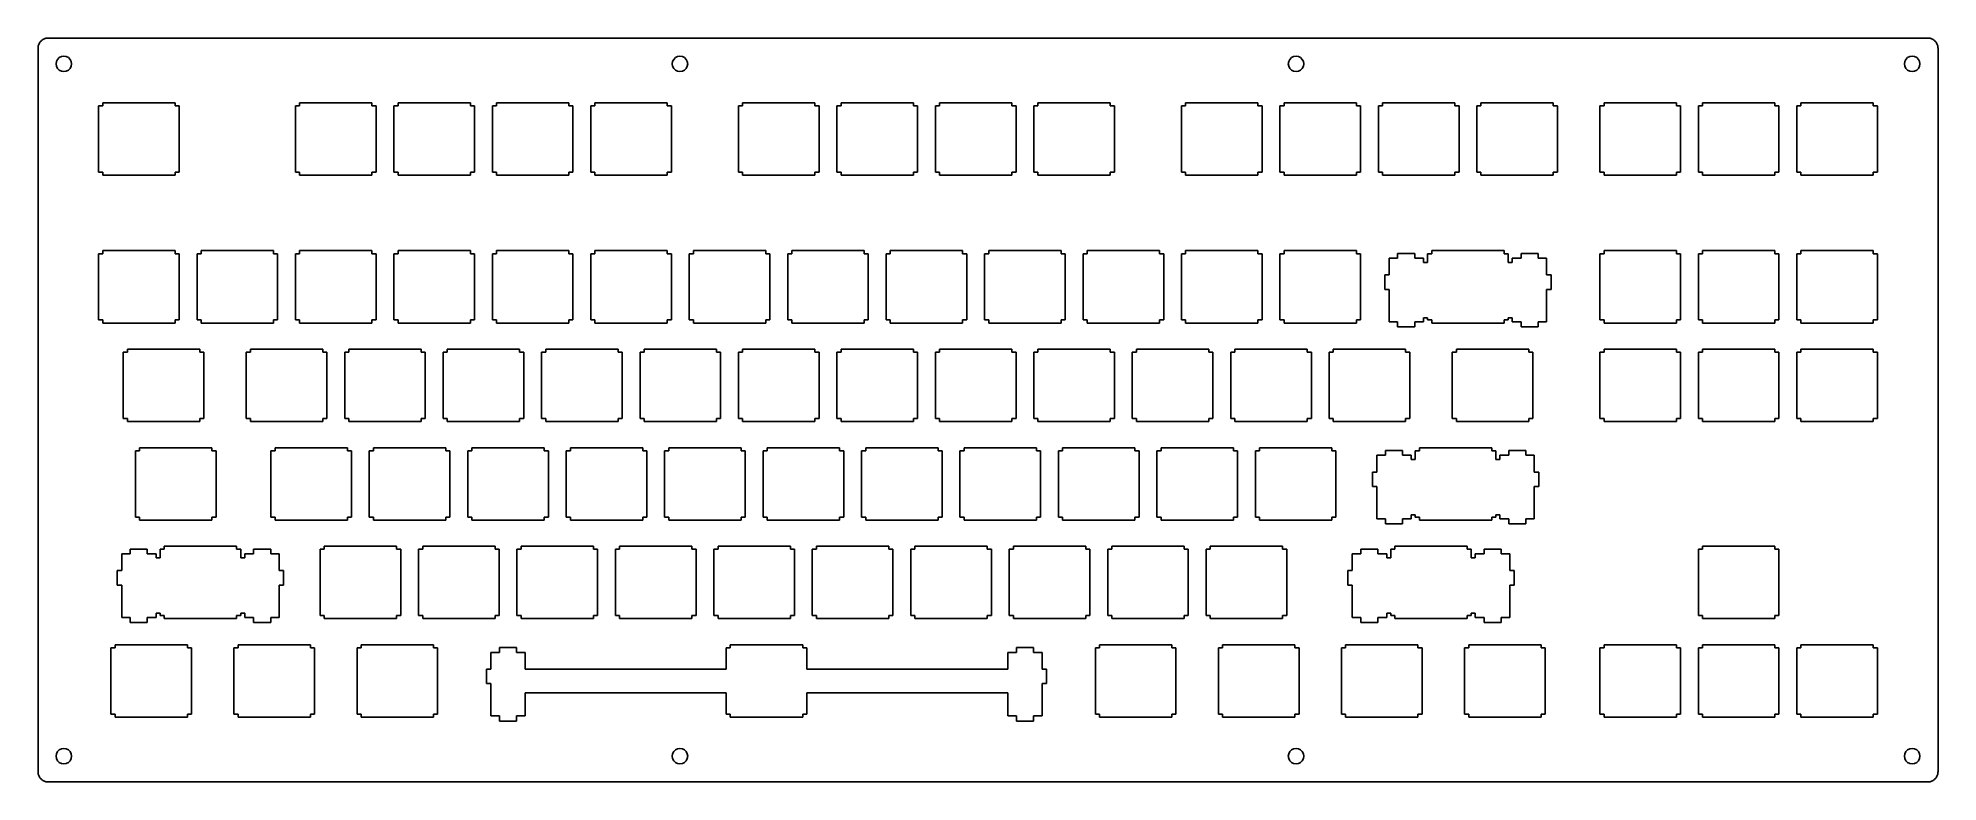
# Model space of a CAD drawing. Extents: x 0 to 368, y 0 to 144.
import ezdxf

# ---------------------------------------------------------------- set-up
doc = ezdxf.new("R2010")
doc.units = 0
doc.layers.get('0').update_dxf_attribs({"linetype": 'CONTINUOUS'})

msp = doc.modelspace()

# ---------------------------------------------------------------- linework, layer by layer
at = {"color": 0}
for p, q in [((0.67937, 143.352), (0.79513, 143.458)), ((0.79513, 143.458), (0.91777, 143.556)), ((0.91777, 143.556), (1.04869, 143.643)), ((1.04869, 143.643), (1.18511, 143.72)), ((1.18511, 143.72), (1.32843, 143.786)), ((1.32843, 143.786), (1.47588, 143.839)), ((1.47588, 143.839), (1.62609, 143.882)), ((1.62609, 143.882), (1.78043, 143.913)), ((1.78043, 143.913), (1.93614, 143.932)), ((1.93614, 143.932), (2.09324, 143.938)), ((2.09324, 143.938), (365.756, 143.938)), ((365.756, 143.938), (365.912, 143.932)), ((365.912, 143.932), (366.07, 143.913)), ((366.07, 143.913), (366.222, 143.882)), ((366.222, 143.882), (366.374, 143.839)), ((366.374, 143.839), (366.522, 143.786)), ((366.522, 143.786), (366.663, 143.72)), ((366.663, 143.72), (366.801, 143.643)), ((366.801, 143.643), (366.931, 143.556)), ((366.931, 143.556), (367.055, 143.458)), ((367.055, 143.458), (367.171, 143.352)), ((0.09371, 141.938), (0.09922, 142.095)), ((0.09371, 2.11253), (0.09371, 141.938)), ((0.09922, 142.095), (0.11851, 142.251)), ((0.11851, 142.251), (0.14883, 142.405)), ((0.14883, 142.405), (0.19155, 142.555)), ((0.19155, 142.555), (0.24529, 142.703)), ((0.24529, 142.703), (0.31144, 142.846)), ((0.31144, 142.846), (0.38861, 142.983)), ((0.38861, 142.983), (0.47542, 143.113)), ((0.47542, 143.113), (0.57326, 143.236)), ((0.57326, 143.236), (0.67937, 143.352)), ((3.66695, 139.401), (3.87918, 139.82)), ((3.87918, 139.82), (4.21128, 140.152)), ((4.21128, 140.152), (4.63021, 140.364)), ((4.63021, 140.364), (5.09323, 140.437)), ((5.09323, 140.437), (5.55763, 140.364)), ((5.55763, 140.364), (5.97517, 140.152)), ((5.97517, 140.152), (6.30728, 139.82)), ((6.30728, 139.82), (6.52089, 139.401)), ((122.888, 139.401), (123.1, 139.82)), ((123.1, 139.82), (123.432, 140.152)), ((123.432, 140.152), (123.851, 140.364)), ((123.851, 140.364), (124.314, 140.437)), ((124.314, 140.437), (124.777, 140.364)), ((124.777, 140.364), (125.196, 140.152)), ((125.196, 140.152), (125.528, 139.82)), ((125.528, 139.82), (125.741, 139.401)), ((242.109, 139.401), (242.321, 139.82)), ((242.321, 139.82), (242.653, 140.152)), ((242.653, 140.152), (243.072, 140.364)), ((243.072, 140.364), (243.535, 140.437)), ((243.535, 140.437), (243.998, 140.364)), ((243.998, 140.364), (244.417, 140.152)), ((244.417, 140.152), (244.749, 139.82)), ((244.749, 139.82), (244.961, 139.401)), ((361.329, 139.401), (361.541, 139.82)), ((361.541, 139.82), (361.876, 140.152)), ((361.876, 140.152), (362.292, 140.364)), ((362.292, 140.364), (362.758, 140.437)), ((362.758, 140.437), (363.22, 140.364)), ((363.22, 140.364), (363.64, 140.152)), ((363.64, 140.152), (363.971, 139.82)), ((363.971, 139.82), (364.183, 139.401)), ((367.171, 143.352), (367.277, 143.236)), ((367.277, 143.236), (367.376, 143.113)), ((367.376, 143.113), (367.464, 142.983)), ((367.464, 142.983), (367.538, 142.846)), ((367.538, 142.846), (367.605, 142.703)), ((367.605, 142.703), (367.658, 142.555)), ((367.658, 142.555), (367.7, 142.405)), ((367.7, 142.405), (367.732, 142.251)), ((367.732, 142.251), (367.75, 142.095)), ((367.75, 142.095), (367.757, 141.938)), ((367.757, 141.938), (367.757, 2.11253)), ((3.59392, 138.938), (3.66695, 139.401)), ((3.66695, 138.473), (3.59392, 138.938)), ((3.87918, 138.056), (3.66695, 138.473)), ((4.21128, 137.724), (3.87918, 138.056)), ((4.63021, 137.51), (4.21128, 137.724)), ((5.09323, 137.437), (4.63021, 137.51)), ((5.55763, 137.51), (5.09323, 137.437)), ((5.97517, 137.724), (5.55763, 137.51)), ((6.30728, 138.056), (5.97517, 137.724)), ((6.52089, 138.473), (6.30728, 138.056)), ((6.52089, 139.401), (6.59391, 138.938)), ((6.59391, 138.938), (6.52089, 138.473)), ((122.815, 138.938), (122.888, 139.401)), ((122.888, 138.473), (122.815, 138.938)), ((123.1, 138.056), (122.888, 138.473)), ((123.432, 137.724), (123.1, 138.056)), ((123.851, 137.51), (123.432, 137.724)), ((124.314, 137.437), (123.851, 137.51)), ((124.777, 137.51), (124.314, 137.437)), ((125.196, 137.724), (124.777, 137.51)), ((125.528, 138.056), (125.196, 137.724)), ((125.741, 138.473), (125.528, 138.056)), ((125.741, 139.401), (125.815, 138.938)), ((125.815, 138.938), (125.741, 138.473)), ((242.036, 138.938), (242.109, 139.401)), ((242.109, 138.473), (242.036, 138.938)), ((242.321, 138.056), (242.109, 138.473)), ((242.653, 137.724), (242.321, 138.056)), ((243.072, 137.51), (242.653, 137.724)), ((243.535, 137.437), (243.072, 137.51)), ((243.998, 137.51), (243.535, 137.437)), ((244.417, 137.724), (243.998, 137.51)), ((244.749, 138.056), (244.417, 137.724)), ((244.961, 138.473), (244.749, 138.056)), ((244.961, 139.401), (245.036, 138.938)), ((245.036, 138.938), (244.961, 138.473)), ((361.259, 138.938), (361.329, 139.401)), ((361.329, 138.473), (361.259, 138.938)), ((361.541, 138.056), (361.329, 138.473)), ((361.876, 137.724), (361.541, 138.056)), ((362.292, 137.51), (361.876, 137.724)), ((362.758, 137.437), (362.292, 137.51)), ((363.22, 137.51), (362.758, 137.437)), ((363.64, 137.724), (363.22, 137.51)), ((363.971, 138.056), (363.64, 137.724)), ((364.183, 138.473), (363.971, 138.056)), ((364.183, 139.401), (364.257, 138.938)), ((364.257, 138.938), (364.183, 138.473)), ((11.8194, 118.012), (11.8194, 130.813)), ((11.8194, 130.813), (12.6187, 130.813)), ((12.6187, 130.813), (12.6187, 131.413)), ((12.6187, 131.413), (26.6182, 131.413)), ((26.6182, 131.413), (26.6182, 130.813)), ((26.6182, 130.813), (27.4188, 130.813)), ((27.4188, 130.813), (27.4188, 118.012)), ((49.9195, 118.012), (49.9195, 130.813)), ((49.9195, 130.813), (50.7189, 130.813)), ((50.7189, 130.813), (50.7189, 131.413)), ((50.7189, 131.413), (64.7181, 131.413)), ((64.7181, 131.413), (64.7181, 130.813)), ((64.7181, 130.813), (65.519, 130.813)), ((65.519, 130.813), (65.519, 118.012)), ((68.9695, 118.012), (68.9695, 130.813)), ((68.9695, 130.813), (69.7689, 130.813)), ((69.7689, 130.813), (69.7689, 131.413)), ((69.7689, 131.413), (83.7681, 131.413)), ((83.7681, 131.413), (83.7681, 130.813)), ((83.7681, 130.813), (84.569, 130.813)), ((84.569, 130.813), (84.569, 118.012)), ((88.0195, 118.012), (88.0195, 130.813)), ((88.0195, 130.813), (88.8189, 130.813)), ((88.8189, 130.813), (88.8189, 131.413)), ((88.8189, 131.413), (102.818, 131.413)), ((102.818, 131.413), (102.818, 130.813)), ((102.818, 130.813), (103.619, 130.813)), ((103.619, 130.813), (103.619, 118.012)), ((107.069, 118.012), (107.069, 130.813)), ((107.069, 130.813), (107.869, 130.813)), ((107.869, 130.813), (107.869, 131.413)), ((107.869, 131.413), (121.868, 131.413)), ((121.868, 131.413), (121.868, 130.813)), ((121.868, 130.813), (122.669, 130.813)), ((122.669, 130.813), (122.669, 118.012)), ((135.644, 118.012), (135.644, 130.813)), ((135.644, 130.813), (136.444, 130.813)), ((136.444, 130.813), (136.444, 131.413)), ((136.444, 131.413), (150.443, 131.413)), ((150.443, 131.413), (150.443, 130.813)), ((150.443, 130.813), (151.244, 130.813)), ((151.244, 130.813), (151.244, 118.012)), ((154.694, 118.012), (154.694, 130.813)), ((154.694, 130.813), (155.494, 130.813)), ((155.494, 130.813), (155.494, 131.413)), ((155.494, 131.413), (169.493, 131.413)), ((169.493, 131.413), (169.493, 130.813)), ((169.493, 130.813), (170.294, 130.813)), ((170.294, 130.813), (170.294, 118.012)), ((173.743, 118.012), (173.743, 130.813)), ((173.743, 130.813), (174.544, 130.813)), ((174.544, 130.813), (174.544, 131.413)), ((174.544, 131.413), (188.543, 131.413)), ((188.543, 131.413), (188.543, 130.813)), ((188.543, 130.813), (189.344, 130.813)), ((189.344, 130.813), (189.344, 118.012)), ((192.793, 118.012), (192.793, 130.813)), ((192.793, 130.813), (193.594, 130.813)), ((193.594, 130.813), (193.594, 131.413)), ((193.594, 131.413), (207.593, 131.413)), ((207.593, 131.413), (207.593, 130.813)), ((207.593, 130.813), (208.394, 130.813)), ((208.394, 130.813), (208.394, 118.012)), ((221.368, 118.012), (221.368, 130.813)), ((221.368, 130.813), (222.169, 130.813)), ((222.169, 130.813), (222.169, 131.413)), ((222.169, 131.413), (236.168, 131.413)), ((236.168, 131.413), (236.168, 130.813)), ((236.168, 130.813), (236.969, 130.813)), ((236.969, 130.813), (236.969, 118.012)), ((240.418, 118.012), (240.418, 130.813)), ((240.418, 130.813), (241.219, 130.813)), ((241.219, 130.813), (241.219, 131.413)), ((241.219, 131.413), (255.218, 131.413)), ((255.218, 131.413), (255.218, 130.813)), ((255.218, 130.813), (256.019, 130.813)), ((256.019, 130.813), (256.019, 118.012)), ((259.468, 118.012), (259.468, 130.813)), ((259.468, 130.813), (260.269, 130.813)), ((260.269, 130.813), (260.269, 131.413)), ((260.269, 131.413), (274.268, 131.413)), ((274.268, 131.413), (274.268, 130.813)), ((274.268, 130.813), (275.069, 130.813)), ((275.069, 130.813), (275.069, 118.012)), ((278.518, 118.012), (278.518, 130.813)), ((278.518, 130.813), (279.319, 130.813)), ((279.319, 130.813), (279.319, 131.413)), ((279.319, 131.413), (293.318, 131.413)), ((293.318, 131.413), (293.318, 130.813)), ((293.318, 130.813), (294.119, 130.813)), ((294.119, 130.813), (294.119, 118.012)), ((302.332, 118.012), (302.332, 130.813)), ((302.332, 130.813), (303.131, 130.813)), ((303.131, 130.813), (303.131, 131.413)), ((303.131, 131.413), (317.132, 131.413)), ((317.132, 131.413), (317.132, 130.813)), ((317.132, 130.813), (317.931, 130.813)), ((317.931, 130.813), (317.931, 118.012)), ((321.382, 118.012), (321.382, 130.813)), ((321.382, 130.813), (322.181, 130.813)), ((322.181, 130.813), (322.181, 131.413)), ((322.181, 131.413), (336.182, 131.413)), ((336.182, 131.413), (336.182, 130.813)), ((336.182, 130.813), (336.981, 130.813)), ((336.981, 130.813), (336.981, 118.012)), ((340.432, 118.012), (340.432, 130.813)), ((340.432, 130.813), (341.231, 130.813)), ((341.231, 130.813), (341.231, 131.413)), ((341.231, 131.413), (355.233, 131.413)), ((355.233, 131.413), (355.233, 130.813)), ((355.233, 130.813), (356.03, 130.813)), ((356.03, 130.813), (356.03, 118.012)), ((12.6187, 118.012), (11.8194, 118.012)), ((12.6187, 117.413), (12.6187, 118.012)), ((26.6182, 118.012), (26.6182, 117.413)), ((27.4188, 118.012), (26.6182, 118.012)), ((50.7189, 118.012), (49.9195, 118.012)), ((50.7189, 117.413), (50.7189, 118.012)), ((64.7181, 118.012), (64.7181, 117.413)), ((65.519, 118.012), (64.7181, 118.012)), ((69.7689, 118.012), (68.9695, 118.012)), ((69.7689, 117.413), (69.7689, 118.012)), ((83.7681, 118.012), (83.7681, 117.413)), ((84.569, 118.012), (83.7681, 118.012)), ((88.8189, 118.012), (88.0195, 118.012)), ((88.8189, 117.413), (88.8189, 118.012)), ((102.818, 118.012), (102.818, 117.413)), ((103.619, 118.012), (102.818, 118.012)), ((107.869, 118.012), (107.069, 118.012)), ((107.869, 117.413), (107.869, 118.012)), ((121.868, 118.012), (121.868, 117.413)), ((122.669, 118.012), (121.868, 118.012)), ((136.444, 118.012), (135.644, 118.012)), ((136.444, 117.413), (136.444, 118.012)), ((150.443, 118.012), (150.443, 117.413)), ((151.244, 118.012), (150.443, 118.012)), ((155.494, 118.012), (154.694, 118.012)), ((155.494, 117.413), (155.494, 118.012)), ((169.493, 118.012), (169.493, 117.413)), ((170.294, 118.012), (169.493, 118.012)), ((174.544, 118.012), (173.743, 118.012)), ((174.544, 117.413), (174.544, 118.012)), ((188.543, 118.012), (188.543, 117.413)), ((189.344, 118.012), (188.543, 118.012)), ((193.594, 118.012), (192.793, 118.012)), ((193.594, 117.413), (193.594, 118.012)), ((207.593, 118.012), (207.593, 117.413)), ((208.394, 118.012), (207.593, 118.012)), ((222.169, 118.012), (221.368, 118.012)), ((222.169, 117.413), (222.169, 118.012)), ((236.168, 118.012), (236.168, 117.413)), ((236.969, 118.012), (236.168, 118.012)), ((241.219, 118.012), (240.418, 118.012)), ((241.219, 117.413), (241.219, 118.012)), ((255.218, 118.012), (255.218, 117.413)), ((256.019, 118.012), (255.218, 118.012)), ((260.269, 118.012), (259.468, 118.012)), ((260.269, 117.413), (260.269, 118.012)), ((274.268, 118.012), (274.268, 117.413)), ((275.069, 118.012), (274.268, 118.012)), ((279.319, 118.012), (278.518, 118.012)), ((279.319, 117.413), (279.319, 118.012)), ((293.318, 118.012), (293.318, 117.413)), ((294.119, 118.012), (293.318, 118.012)), ((303.131, 118.012), (302.332, 118.012)), ((303.131, 117.413), (303.131, 118.012)), ((317.132, 118.012), (317.132, 117.413)), ((317.931, 118.012), (317.132, 118.012)), ((322.181, 118.012), (321.382, 118.012)), ((322.181, 117.413), (322.181, 118.012)), ((336.182, 118.012), (336.182, 117.413)), ((336.981, 118.012), (336.182, 118.012)), ((341.231, 118.012), (340.432, 118.012)), ((341.231, 117.413), (341.231, 118.012)), ((355.233, 118.012), (355.233, 117.413)), ((356.03, 118.012), (355.233, 118.012)), ((26.6182, 117.413), (12.6187, 117.413)), ((64.7181, 117.413), (50.7189, 117.413)), ((83.7681, 117.413), (69.7689, 117.413)), ((102.818, 117.413), (88.8189, 117.413)), ((121.868, 117.413), (107.869, 117.413)), ((150.443, 117.413), (136.444, 117.413)), ((169.493, 117.413), (155.494, 117.413)), ((188.543, 117.413), (174.544, 117.413)), ((207.593, 117.413), (193.594, 117.413)), ((236.168, 117.413), (222.169, 117.413)), ((255.218, 117.413), (241.219, 117.413)), ((274.268, 117.413), (260.269, 117.413)), ((293.318, 117.413), (279.319, 117.413)), ((317.132, 117.413), (303.131, 117.413)), ((336.182, 117.413), (322.181, 117.413)), ((355.233, 117.413), (341.231, 117.413)), ((11.8194, 89.4373), (11.8194, 102.238)), ((11.8194, 102.238), (12.6187, 102.238)), ((12.6187, 102.238), (12.6187, 102.838)), ((12.6187, 102.838), (26.6182, 102.838)), ((26.6182, 102.838), (26.6182, 102.238)), ((26.6182, 102.238), (27.4188, 102.238)), ((27.4188, 102.238), (27.4188, 89.4373)), ((30.8694, 89.4373), (30.8694, 102.238)), ((30.8694, 102.238), (31.6687, 102.238)), ((31.6687, 102.238), (31.6687, 102.838)), ((31.6687, 102.838), (45.6681, 102.838)), ((45.6681, 102.838), (45.6681, 102.238)), ((45.6681, 102.238), (46.4689, 102.238)), ((46.4689, 102.238), (46.4689, 89.4373)), ((49.9195, 89.4373), (49.9195, 102.238)), ((49.9195, 102.238), (50.7189, 102.238)), ((50.7189, 102.238), (50.7189, 102.838)), ((50.7189, 102.838), (64.7181, 102.838)), ((64.7181, 102.838), (64.7181, 102.238)), ((64.7181, 102.238), (65.519, 102.238)), ((65.519, 102.238), (65.519, 89.4373)), ((68.9695, 89.4373), (68.9695, 102.238)), ((68.9695, 102.238), (69.7689, 102.238)), ((69.7689, 102.238), (69.7689, 102.838)), ((69.7689, 102.838), (83.7681, 102.838)), ((83.7681, 102.838), (83.7681, 102.238)), ((83.7681, 102.238), (84.569, 102.238)), ((84.569, 102.238), (84.569, 89.4373)), ((88.0195, 89.4373), (88.0195, 102.238)), ((88.0195, 102.238), (88.8189, 102.238)), ((88.8189, 102.238), (88.8189, 102.838)), ((88.8189, 102.838), (102.818, 102.838)), ((102.818, 102.838), (102.818, 102.238)), ((102.818, 102.238), (103.619, 102.238)), ((103.619, 102.238), (103.619, 89.4373)), ((107.069, 89.4373), (107.069, 102.238)), ((107.069, 102.238), (107.869, 102.238)), ((107.869, 102.238), (107.869, 102.838)), ((107.869, 102.838), (121.868, 102.838)), ((121.868, 102.838), (121.868, 102.238)), ((121.868, 102.238), (122.669, 102.238)), ((122.669, 102.238), (122.669, 89.4373)), ((126.119, 89.4373), (126.119, 102.238)), ((126.119, 102.238), (126.919, 102.238)), ((126.919, 102.238), (126.919, 102.838)), ((126.919, 102.838), (140.918, 102.838)), ((140.918, 102.838), (140.918, 102.238)), ((140.918, 102.238), (141.719, 102.238)), ((141.719, 102.238), (141.719, 89.4373)), ((145.169, 89.4373), (145.169, 102.238)), ((145.169, 102.238), (145.969, 102.238)), ((145.969, 102.238), (145.969, 102.838)), ((145.969, 102.838), (159.968, 102.838)), ((159.968, 102.838), (159.968, 102.238)), ((159.968, 102.238), (160.769, 102.238)), ((160.769, 102.238), (160.769, 89.4373)), ((164.218, 89.4373), (164.218, 102.238)), ((164.218, 102.238), (165.019, 102.238)), ((165.019, 102.238), (165.019, 102.838)), ((165.019, 102.838), (179.018, 102.838)), ((179.018, 102.838), (179.018, 102.238)), ((179.018, 102.238), (179.819, 102.238)), ((179.819, 102.238), (179.819, 89.4373)), ((183.268, 89.4373), (183.268, 102.238)), ((183.268, 102.238), (184.069, 102.238)), ((184.069, 102.238), (184.069, 102.838)), ((184.069, 102.838), (198.068, 102.838)), ((198.068, 102.838), (198.068, 102.238)), ((198.068, 102.238), (198.869, 102.238)), ((198.869, 102.238), (198.869, 89.4373)), ((202.318, 89.4373), (202.318, 102.238)), ((202.318, 102.238), (203.119, 102.238)), ((203.119, 102.238), (203.119, 102.838)), ((203.119, 102.838), (217.118, 102.838)), ((217.118, 102.838), (217.118, 102.238)), ((217.118, 102.238), (217.919, 102.238)), ((217.919, 102.238), (217.919, 89.4373)), ((221.368, 89.4373), (221.368, 102.238)), ((221.368, 102.238), (222.169, 102.238)), ((222.169, 102.238), (222.169, 102.838)), ((222.169, 102.838), (236.168, 102.838)), ((236.168, 102.838), (236.168, 102.238)), ((236.168, 102.238), (236.969, 102.238)), ((236.969, 102.238), (236.969, 89.4373)), ((240.418, 89.4373), (240.418, 102.238)), ((240.418, 102.238), (241.219, 102.238)), ((241.219, 102.238), (241.219, 102.838)), ((241.219, 102.838), (255.218, 102.838)), ((255.218, 102.838), (255.218, 102.238)), ((255.218, 102.238), (256.019, 102.238)), ((256.019, 102.238), (256.019, 89.4373)), ((261.568, 98.1371), (261.568, 101.367)), ((261.568, 101.367), (263.194, 101.367)), ((263.194, 101.367), (263.194, 102.288)), ((263.194, 102.288), (266.493, 102.288)), ((266.493, 102.288), (266.493, 101.367)), ((266.493, 101.367), (268.219, 101.367)), ((268.219, 101.367), (268.219, 100.568)), ((268.219, 100.568), (268.993, 100.568)), ((268.993, 100.568), (268.993, 102.238)), ((268.993, 102.238), (269.794, 102.238)), ((269.794, 102.238), (269.794, 102.838)), ((269.794, 102.838), (283.793, 102.838)), ((283.793, 102.838), (283.793, 102.238)), ((283.793, 102.238), (284.594, 102.238)), ((284.594, 102.238), (284.594, 100.568)), ((284.594, 100.568), (285.368, 100.568)), ((285.368, 100.568), (285.368, 101.367)), ((285.368, 101.367), (287.094, 101.367)), ((287.094, 101.367), (287.094, 102.288)), ((287.094, 102.288), (290.394, 102.288)), ((290.394, 102.288), (290.394, 101.367)), ((290.394, 101.367), (292.019, 101.367)), ((292.019, 101.367), (292.019, 98.1371)), ((302.332, 89.4373), (302.332, 102.238)), ((302.332, 102.238), (303.131, 102.238)), ((303.131, 102.238), (303.131, 102.838)), ((303.131, 102.838), (317.132, 102.838)), ((317.132, 102.838), (317.132, 102.238)), ((317.132, 102.238), (317.931, 102.238)), ((317.931, 102.238), (317.931, 89.4373)), ((321.382, 89.4373), (321.382, 102.238)), ((321.382, 102.238), (322.181, 102.238)), ((322.181, 102.238), (322.181, 102.838)), ((322.181, 102.838), (336.182, 102.838)), ((336.182, 102.838), (336.182, 102.238)), ((336.182, 102.238), (336.981, 102.238)), ((336.981, 102.238), (336.981, 89.4373)), ((340.432, 89.4373), (340.432, 102.238)), ((340.432, 102.238), (341.231, 102.238)), ((341.231, 102.238), (341.231, 102.838)), ((341.231, 102.838), (355.233, 102.838)), ((355.233, 102.838), (355.233, 102.238)), ((355.233, 102.238), (356.03, 102.238)), ((356.03, 102.238), (356.03, 89.4373)), ((260.693, 95.3368), (260.693, 98.1371)), ((260.693, 98.1371), (261.568, 98.1371)), ((292.019, 98.1371), (292.894, 98.1371)), ((292.894, 98.1371), (292.894, 95.3368)), ((261.568, 95.3368), (260.693, 95.3368)), ((261.568, 89.0669), (261.568, 95.3368)), ((292.019, 95.3368), (292.019, 89.0669)), ((292.894, 95.3368), (292.019, 95.3368)), ((12.6187, 89.4373), (11.8194, 89.4373)), ((12.6187, 88.8379), (12.6187, 89.4373)), ((26.6182, 88.8379), (12.6187, 88.8379)), ((26.6182, 89.4373), (26.6182, 88.8379)), ((27.4188, 89.4373), (26.6182, 89.4373)), ((31.6687, 89.4373), (30.8694, 89.4373)), ((31.6687, 88.8379), (31.6687, 89.4373)), ((45.6681, 88.8379), (31.6687, 88.8379)), ((45.6681, 89.4373), (45.6681, 88.8379)), ((46.4689, 89.4373), (45.6681, 89.4373)), ((50.7189, 89.4373), (49.9195, 89.4373)), ((50.7189, 88.8379), (50.7189, 89.4373)), ((64.7181, 88.8379), (50.7189, 88.8379)), ((64.7181, 89.4373), (64.7181, 88.8379)), ((65.519, 89.4373), (64.7181, 89.4373)), ((69.7689, 89.4373), (68.9695, 89.4373)), ((69.7689, 88.8379), (69.7689, 89.4373)), ((83.7681, 88.8379), (69.7689, 88.8379)), ((83.7681, 89.4373), (83.7681, 88.8379)), ((84.569, 89.4373), (83.7681, 89.4373)), ((88.8189, 89.4373), (88.0195, 89.4373)), ((88.8189, 88.8379), (88.8189, 89.4373)), ((102.818, 88.8379), (88.8189, 88.8379)), ((102.818, 89.4373), (102.818, 88.8379)), ((103.619, 89.4373), (102.818, 89.4373)), ((107.869, 89.4373), (107.069, 89.4373)), ((107.869, 88.8379), (107.869, 89.4373)), ((121.868, 88.8379), (107.869, 88.8379)), ((121.868, 89.4373), (121.868, 88.8379)), ((122.669, 89.4373), (121.868, 89.4373)), ((126.919, 89.4373), (126.119, 89.4373)), ((126.919, 88.8379), (126.919, 89.4373)), ((140.918, 88.8379), (126.919, 88.8379)), ((140.918, 89.4373), (140.918, 88.8379)), ((141.719, 89.4373), (140.918, 89.4373)), ((145.969, 89.4373), (145.169, 89.4373)), ((145.969, 88.8379), (145.969, 89.4373)), ((159.968, 88.8379), (145.969, 88.8379)), ((159.968, 89.4373), (159.968, 88.8379)), ((160.769, 89.4373), (159.968, 89.4373)), ((165.019, 89.4373), (164.218, 89.4373)), ((165.019, 88.8379), (165.019, 89.4373)), ((179.018, 88.8379), (165.019, 88.8379)), ((179.018, 89.4373), (179.018, 88.8379)), ((179.819, 89.4373), (179.018, 89.4373)), ((184.069, 89.4373), (183.268, 89.4373)), ((184.069, 88.8379), (184.069, 89.4373)), ((198.068, 88.8379), (184.069, 88.8379)), ((198.068, 89.4373), (198.068, 88.8379)), ((198.869, 89.4373), (198.068, 89.4373)), ((203.119, 89.4373), (202.318, 89.4373)), ((203.119, 88.8379), (203.119, 89.4373)), ((217.118, 88.8379), (203.119, 88.8379)), ((217.118, 89.4373), (217.118, 88.8379)), ((217.919, 89.4373), (217.118, 89.4373)), ((222.169, 89.4373), (221.368, 89.4373)), ((222.169, 88.8379), (222.169, 89.4373)), ((236.168, 88.8379), (222.169, 88.8379)), ((236.168, 89.4373), (236.168, 88.8379)), ((236.969, 89.4373), (236.168, 89.4373)), ((241.219, 89.4373), (240.418, 89.4373)), ((241.219, 88.8379), (241.219, 89.4373)), ((255.218, 88.8379), (241.219, 88.8379)), ((255.218, 89.4373), (255.218, 88.8379)), ((256.019, 89.4373), (255.218, 89.4373)), ((263.194, 89.0669), (261.568, 89.0669)), ((263.194, 88.0869), (263.194, 89.0669)), ((268.219, 89.0669), (266.493, 89.0669)), ((266.493, 89.0669), (266.493, 88.0869)), ((268.993, 89.8673), (268.219, 89.8673)), ((268.219, 89.8673), (268.219, 89.0669)), ((268.993, 89.4373), (268.993, 89.8673)), ((269.794, 89.4373), (268.993, 89.4373)), ((269.794, 88.8379), (269.794, 89.4373)), ((283.793, 88.8379), (269.794, 88.8379)), ((284.594, 89.4373), (283.793, 89.4373)), ((283.793, 89.4373), (283.793, 88.8379)), ((285.368, 89.8673), (284.594, 89.8673)), ((284.594, 89.8673), (284.594, 89.4373)), ((285.368, 89.0669), (285.368, 89.8673)), ((287.094, 89.0669), (285.368, 89.0669)), ((287.094, 88.0869), (287.094, 89.0669)), ((292.019, 89.0669), (290.394, 89.0669)), ((290.394, 89.0669), (290.394, 88.0869)), ((303.131, 89.4373), (302.332, 89.4373)), ((303.131, 88.8379), (303.131, 89.4373)), ((317.132, 88.8379), (303.131, 88.8379)), ((317.132, 89.4373), (317.132, 88.8379)), ((317.931, 89.4373), (317.132, 89.4373)), ((322.181, 89.4373), (321.382, 89.4373)), ((322.181, 88.8379), (322.181, 89.4373)), ((336.182, 88.8379), (322.181, 88.8379)), ((336.182, 89.4373), (336.182, 88.8379)), ((336.981, 89.4373), (336.182, 89.4373)), ((341.231, 89.4373), (340.432, 89.4373)), ((341.231, 88.8379), (341.231, 89.4373)), ((355.233, 88.8379), (341.231, 88.8379)), ((355.233, 89.4373), (355.233, 88.8379)), ((356.03, 89.4373), (355.233, 89.4373)), ((266.493, 88.0869), (263.194, 88.0869)), ((290.394, 88.0869), (287.094, 88.0869)), ((16.5819, 70.3873), (16.5819, 83.1882)), ((16.5819, 83.1882), (17.3812, 83.1882)), ((17.3812, 83.1882), (17.3812, 83.7875)), ((17.3812, 83.7875), (31.3821, 83.7875)), ((31.3821, 83.7875), (31.3821, 83.1882)), ((31.3821, 83.1882), (32.1813, 83.1882)), ((32.1813, 83.1882), (32.1813, 70.3873)), ((40.3945, 70.3873), (40.3945, 83.1882)), ((40.3945, 83.1882), (41.1939, 83.1882)), ((41.1939, 83.1882), (41.1939, 83.7875)), ((41.1939, 83.7875), (55.1931, 83.7875)), ((55.1931, 83.7875), (55.1931, 83.1882)), ((55.1931, 83.1882), (55.9939, 83.1882)), ((55.9939, 83.1882), (55.9939, 70.3873)), ((59.4445, 70.3873), (59.4445, 83.1882)), ((59.4445, 83.1882), (60.2439, 83.1882)), ((60.2439, 83.1882), (60.2439, 83.7875)), ((60.2439, 83.7875), (74.2431, 83.7875)), ((74.2431, 83.7875), (74.2431, 83.1882)), ((74.2431, 83.1882), (75.044, 83.1882)), ((75.044, 83.1882), (75.044, 70.3873)), ((78.4945, 70.3873), (78.4945, 83.1882)), ((78.4945, 83.1882), (79.2939, 83.1882)), ((79.2939, 83.1882), (79.2939, 83.7875)), ((79.2939, 83.7875), (93.2931, 83.7875)), ((93.2931, 83.7875), (93.2931, 83.1882)), ((93.2931, 83.1882), (94.0939, 83.1882)), ((94.0939, 83.1882), (94.0939, 70.3873)), ((97.5445, 70.3873), (97.5445, 83.1882)), ((97.5445, 83.1882), (98.3439, 83.1882)), ((98.3439, 83.1882), (98.3439, 83.7875)), ((98.3439, 83.7875), (112.343, 83.7875)), ((112.343, 83.7875), (112.343, 83.1882)), ((112.343, 83.1882), (113.144, 83.1882)), ((113.144, 83.1882), (113.144, 70.3873)), ((116.594, 70.3873), (116.594, 83.1882)), ((116.594, 83.1882), (117.394, 83.1882)), ((117.394, 83.1882), (117.394, 83.7875)), ((117.394, 83.7875), (131.393, 83.7875)), ((131.393, 83.7875), (131.393, 83.1882)), ((131.393, 83.1882), (132.194, 83.1882)), ((132.194, 83.1882), (132.194, 70.3873)), ((135.644, 70.3873), (135.644, 83.1882)), ((135.644, 83.1882), (136.444, 83.1882)), ((136.444, 83.1882), (136.444, 83.7875)), ((136.444, 83.7875), (150.443, 83.7875)), ((150.443, 83.7875), (150.443, 83.1882)), ((150.443, 83.1882), (151.244, 83.1882)), ((151.244, 83.1882), (151.244, 70.3873)), ((154.694, 70.3873), (154.694, 83.1882)), ((154.694, 83.1882), (155.494, 83.1882)), ((155.494, 83.1882), (155.494, 83.7875)), ((155.494, 83.7875), (169.493, 83.7875)), ((169.493, 83.7875), (169.493, 83.1882)), ((169.493, 83.1882), (170.294, 83.1882)), ((170.294, 83.1882), (170.294, 70.3873)), ((173.743, 70.3873), (173.743, 83.1882)), ((173.743, 83.1882), (174.544, 83.1882)), ((174.544, 83.1882), (174.544, 83.7875)), ((174.544, 83.7875), (188.543, 83.7875)), ((188.543, 83.7875), (188.543, 83.1882)), ((188.543, 83.1882), (189.344, 83.1882)), ((189.344, 83.1882), (189.344, 70.3873)), ((192.793, 70.3873), (192.793, 83.1882)), ((192.793, 83.1882), (193.594, 83.1882)), ((193.594, 83.1882), (193.594, 83.7875)), ((193.594, 83.7875), (207.593, 83.7875)), ((207.593, 83.7875), (207.593, 83.1882)), ((207.593, 83.1882), (208.394, 83.1882)), ((208.394, 83.1882), (208.394, 70.3873)), ((211.843, 70.3873), (211.843, 83.1882)), ((211.843, 83.1882), (212.644, 83.1882)), ((212.644, 83.1882), (212.644, 83.7875)), ((212.644, 83.7875), (226.643, 83.7875)), ((226.643, 83.7875), (226.643, 83.1882)), ((226.643, 83.1882), (227.444, 83.1882)), ((227.444, 83.1882), (227.444, 70.3873)), ((230.893, 70.3873), (230.893, 83.1882)), ((230.893, 83.1882), (231.694, 83.1882)), ((231.694, 83.1882), (231.694, 83.7875)), ((231.694, 83.7875), (245.693, 83.7875)), ((245.693, 83.7875), (245.693, 83.1882)), ((245.693, 83.1882), (246.494, 83.1882)), ((246.494, 83.1882), (246.494, 70.3873)), ((249.943, 70.3873), (249.943, 83.1882)), ((249.943, 83.1882), (250.744, 83.1882)), ((250.744, 83.1882), (250.744, 83.7875)), ((250.744, 83.7875), (264.743, 83.7875)), ((264.743, 83.7875), (264.743, 83.1882)), ((264.743, 83.1882), (265.544, 83.1882)), ((265.544, 83.1882), (265.544, 70.3873)), ((273.757, 70.3873), (273.757, 83.1882)), ((273.757, 83.1882), (274.556, 83.1882)), ((274.556, 83.1882), (274.556, 83.7875)), ((274.556, 83.7875), (288.557, 83.7875)), ((288.557, 83.7875), (288.557, 83.1882)), ((288.557, 83.1882), (289.356, 83.1882)), ((289.356, 83.1882), (289.356, 70.3873)), ((302.332, 70.3873), (302.332, 83.1882)), ((302.332, 83.1882), (303.131, 83.1882)), ((303.131, 83.1882), (303.131, 83.7875)), ((303.131, 83.7875), (317.132, 83.7875)), ((317.132, 83.7875), (317.132, 83.1882)), ((317.132, 83.1882), (317.931, 83.1882)), ((317.931, 83.1882), (317.931, 70.3873)), ((321.382, 70.3873), (321.382, 83.1882)), ((321.382, 83.1882), (322.181, 83.1882)), ((322.181, 83.1882), (322.181, 83.7875)), ((322.181, 83.7875), (336.182, 83.7875)), ((336.182, 83.7875), (336.182, 83.1882)), ((336.182, 83.1882), (336.981, 83.1882)), ((336.981, 83.1882), (336.981, 70.3873)), ((340.432, 70.3873), (340.432, 83.1882)), ((340.432, 83.1882), (341.231, 83.1882)), ((341.231, 83.1882), (341.231, 83.7875)), ((341.231, 83.7875), (355.233, 83.7875)), ((355.233, 83.7875), (355.233, 83.1882)), ((355.233, 83.1882), (356.03, 83.1882)), ((356.03, 83.1882), (356.03, 70.3873)), ((17.3812, 70.3873), (16.5819, 70.3873)), ((17.3812, 69.7879), (17.3812, 70.3873)), ((31.3821, 70.3873), (31.3821, 69.7879)), ((32.1813, 70.3873), (31.3821, 70.3873)), ((41.1939, 70.3873), (40.3945, 70.3873)), ((41.1939, 69.7879), (41.1939, 70.3873)), ((55.1931, 70.3873), (55.1931, 69.7879)), ((55.9939, 70.3873), (55.1931, 70.3873)), ((60.2439, 70.3873), (59.4445, 70.3873)), ((60.2439, 69.7879), (60.2439, 70.3873)), ((74.2431, 70.3873), (74.2431, 69.7879)), ((75.044, 70.3873), (74.2431, 70.3873)), ((79.2939, 70.3873), (78.4945, 70.3873)), ((79.2939, 69.7879), (79.2939, 70.3873)), ((93.2931, 70.3873), (93.2931, 69.7879)), ((94.0939, 70.3873), (93.2931, 70.3873)), ((98.3439, 70.3873), (97.5445, 70.3873)), ((98.3439, 69.7879), (98.3439, 70.3873)), ((112.343, 70.3873), (112.343, 69.7879)), ((113.144, 70.3873), (112.343, 70.3873)), ((117.394, 70.3873), (116.594, 70.3873)), ((117.394, 69.7879), (117.394, 70.3873)), ((131.393, 70.3873), (131.393, 69.7879)), ((132.194, 70.3873), (131.393, 70.3873)), ((136.444, 70.3873), (135.644, 70.3873)), ((136.444, 69.7879), (136.444, 70.3873)), ((150.443, 70.3873), (150.443, 69.7879)), ((151.244, 70.3873), (150.443, 70.3873)), ((155.494, 70.3873), (154.694, 70.3873)), ((155.494, 69.7879), (155.494, 70.3873)), ((169.493, 70.3873), (169.493, 69.7879)), ((170.294, 70.3873), (169.493, 70.3873)), ((174.544, 70.3873), (173.743, 70.3873)), ((174.544, 69.7879), (174.544, 70.3873)), ((188.543, 70.3873), (188.543, 69.7879)), ((189.344, 70.3873), (188.543, 70.3873)), ((193.594, 70.3873), (192.793, 70.3873)), ((193.594, 69.7879), (193.594, 70.3873)), ((207.593, 70.3873), (207.593, 69.7879)), ((208.394, 70.3873), (207.593, 70.3873)), ((212.644, 70.3873), (211.843, 70.3873)), ((212.644, 69.7879), (212.644, 70.3873)), ((226.643, 70.3873), (226.643, 69.7879)), ((227.444, 70.3873), (226.643, 70.3873)), ((231.694, 70.3873), (230.893, 70.3873)), ((231.694, 69.7879), (231.694, 70.3873)), ((245.693, 70.3873), (245.693, 69.7879)), ((246.494, 70.3873), (245.693, 70.3873)), ((250.744, 70.3873), (249.943, 70.3873)), ((250.744, 69.7879), (250.744, 70.3873)), ((264.743, 70.3873), (264.743, 69.7879)), ((265.544, 70.3873), (264.743, 70.3873)), ((274.556, 70.3873), (273.757, 70.3873)), ((274.556, 69.7879), (274.556, 70.3873)), ((288.557, 70.3873), (288.557, 69.7879)), ((289.356, 70.3873), (288.557, 70.3873)), ((303.131, 70.3873), (302.332, 70.3873)), ((303.131, 69.7879), (303.131, 70.3873)), ((317.132, 70.3873), (317.132, 69.7879)), ((317.931, 70.3873), (317.132, 70.3873)), ((322.181, 70.3873), (321.382, 70.3873)), ((322.181, 69.7879), (322.181, 70.3873)), ((336.182, 70.3873), (336.182, 69.7879)), ((336.981, 70.3873), (336.182, 70.3873)), ((341.231, 70.3873), (340.432, 70.3873)), ((341.231, 69.7879), (341.231, 70.3873)), ((355.233, 70.3873), (355.233, 69.7879)), ((356.03, 70.3873), (355.233, 70.3873)), ((31.3821, 69.7879), (17.3812, 69.7879)), ((55.1931, 69.7879), (41.1939, 69.7879)), ((74.2431, 69.7879), (60.2439, 69.7879)), ((93.2931, 69.7879), (79.2939, 69.7879)), ((112.343, 69.7879), (98.3439, 69.7879)), ((131.393, 69.7879), (117.394, 69.7879)), ((150.443, 69.7879), (136.444, 69.7879)), ((169.493, 69.7879), (155.494, 69.7879)), ((188.543, 69.7879), (174.544, 69.7879)), ((207.593, 69.7879), (193.594, 69.7879)), ((226.643, 69.7879), (212.644, 69.7879)), ((245.693, 69.7879), (231.694, 69.7879)), ((264.743, 69.7879), (250.744, 69.7879)), ((288.557, 69.7879), (274.556, 69.7879)), ((317.132, 69.7879), (303.131, 69.7879)), ((336.182, 69.7879), (322.181, 69.7879)), ((355.233, 69.7879), (341.231, 69.7879)), ((18.9632, 51.3373), (18.9632, 64.1382)), ((18.9632, 64.1382), (19.7624, 64.1382)), ((19.7624, 64.1382), (19.7624, 64.7375)), ((19.7624, 64.7375), (33.7633, 64.7375)), ((33.7633, 64.7375), (33.7633, 64.1382)), ((33.7633, 64.1382), (34.5626, 64.1382)), ((34.5626, 64.1382), (34.5626, 51.3373)), ((45.1556, 51.3373), (45.1556, 64.1382)), ((45.1556, 64.1382), (45.9564, 64.1382)), ((45.9564, 64.1382), (45.9564, 64.7375)), ((45.9564, 64.7375), (59.9556, 64.7375)), ((59.9556, 64.7375), (59.9556, 64.1382)), ((59.9556, 64.1382), (60.7564, 64.1382)), ((60.7564, 64.1382), (60.7564, 51.3373)), ((64.2056, 51.3373), (64.2056, 64.1382)), ((64.2056, 64.1382), (65.0064, 64.1382)), ((65.0064, 64.1382), (65.0064, 64.7375)), ((65.0064, 64.7375), (79.0056, 64.7375)), ((79.0056, 64.7375), (79.0056, 64.1382)), ((79.0056, 64.1382), (79.8065, 64.1382)), ((79.8065, 64.1382), (79.8065, 51.3373)), ((83.2556, 51.3373), (83.2556, 64.1382)), ((83.2556, 64.1382), (84.0564, 64.1382)), ((84.0564, 64.1382), (84.0564, 64.7375)), ((84.0564, 64.7375), (98.0556, 64.7375)), ((98.0556, 64.7375), (98.0556, 64.1382)), ((98.0556, 64.1382), (98.8564, 64.1382)), ((98.8564, 64.1382), (98.8564, 51.3373)), ((102.306, 51.3373), (102.306, 64.1382)), ((102.306, 64.1382), (103.106, 64.1382)), ((103.106, 64.1382), (103.106, 64.7375)), ((103.106, 64.7375), (117.106, 64.7375)), ((117.106, 64.7375), (117.106, 64.1382)), ((117.106, 64.1382), (117.906, 64.1382)), ((117.906, 64.1382), (117.906, 51.3373)), ((121.357, 51.3373), (121.357, 64.1382)), ((121.357, 64.1382), (122.156, 64.1382)), ((122.156, 64.1382), (122.156, 64.7375)), ((122.156, 64.7375), (136.156, 64.7375)), ((136.156, 64.7375), (136.156, 64.1382)), ((136.156, 64.1382), (136.956, 64.1382)), ((136.956, 64.1382), (136.956, 51.3373)), ((140.406, 51.3373), (140.406, 64.1382)), ((140.406, 64.1382), (141.206, 64.1382)), ((141.206, 64.1382), (141.206, 64.7375)), ((141.206, 64.7375), (155.207, 64.7375)), ((155.207, 64.7375), (155.207, 64.1382)), ((155.207, 64.1382), (156.006, 64.1382)), ((156.006, 64.1382), (156.006, 51.3373)), ((159.457, 51.3373), (159.457, 64.1382)), ((159.457, 64.1382), (160.256, 64.1382)), ((160.256, 64.1382), (160.256, 64.7375)), ((160.256, 64.7375), (174.257, 64.7375)), ((174.257, 64.7375), (174.257, 64.1382)), ((174.257, 64.1382), (175.056, 64.1382)), ((175.056, 64.1382), (175.056, 51.3373)), ((178.507, 51.3373), (178.507, 64.1382)), ((178.507, 64.1382), (179.306, 64.1382)), ((179.306, 64.1382), (179.306, 64.7375)), ((179.306, 64.7375), (193.307, 64.7375)), ((193.307, 64.7375), (193.307, 64.1382)), ((193.307, 64.1382), (194.106, 64.1382)), ((194.106, 64.1382), (194.106, 51.3373)), ((197.557, 51.3373), (197.557, 64.1382)), ((197.557, 64.1382), (198.356, 64.1382)), ((198.356, 64.1382), (198.356, 64.7375)), ((198.356, 64.7375), (212.357, 64.7375)), ((212.357, 64.7375), (212.357, 64.1382)), ((212.357, 64.1382), (213.156, 64.1382)), ((213.156, 64.1382), (213.156, 51.3373)), ((216.607, 51.3373), (216.607, 64.1382)), ((216.607, 64.1382), (217.406, 64.1382)), ((217.406, 64.1382), (217.406, 64.7375)), ((217.406, 64.7375), (231.407, 64.7375)), ((231.407, 64.7375), (231.407, 64.1382)), ((231.407, 64.1382), (232.206, 64.1382)), ((232.206, 64.1382), (232.206, 51.3373)), ((235.657, 51.3373), (235.657, 64.1382)), ((235.657, 64.1382), (236.456, 64.1382)), ((236.456, 64.1382), (236.456, 64.7375)), ((236.456, 64.7375), (250.457, 64.7375)), ((250.457, 64.7375), (250.457, 64.1382)), ((250.457, 64.1382), (251.256, 64.1382)), ((251.256, 64.1382), (251.256, 51.3373)), ((259.188, 60.0371), (259.188, 63.2672)), ((259.188, 63.2672), (260.813, 63.2672)), ((260.813, 63.2672), (260.813, 64.1876)), ((260.813, 64.1876), (264.113, 64.1876)), ((264.113, 64.1876), (264.113, 63.2672)), ((264.113, 63.2672), (265.837, 63.2672)), ((265.837, 63.2672), (265.837, 62.4678)), ((266.613, 62.4678), (266.613, 64.1382)), ((266.613, 64.1382), (267.413, 64.1382)), ((267.413, 64.1382), (267.413, 64.7375)), ((267.413, 64.7375), (281.413, 64.7375)), ((281.413, 64.7375), (281.413, 64.1382)), ((281.413, 64.1382), (282.213, 64.1382)), ((282.213, 64.1382), (282.213, 62.4678)), ((282.988, 62.4678), (282.988, 63.2672)), ((282.988, 63.2672), (284.712, 63.2672)), ((284.712, 63.2672), (284.712, 64.1876)), ((284.712, 64.1876), (288.013, 64.1876)), ((288.013, 64.1876), (288.013, 63.2672)), ((288.013, 63.2672), (289.638, 63.2672)), ((289.638, 63.2672), (289.638, 60.0371)), ((258.313, 57.2368), (258.313, 60.0371)), ((258.313, 60.0371), (259.188, 60.0371)), ((265.837, 62.4678), (266.613, 62.4678)), ((282.213, 62.4678), (282.988, 62.4678)), ((289.638, 60.0371), (290.513, 60.0371)), ((290.513, 60.0371), (290.513, 57.2368)), ((259.188, 57.2368), (258.313, 57.2368)), ((259.188, 50.9669), (259.188, 57.2368)), ((289.638, 57.2368), (289.638, 50.9669)), ((290.513, 57.2368), (289.638, 57.2368)), ((266.613, 51.7673), (265.837, 51.7673)), ((265.837, 51.7673), (265.837, 50.9669)), ((266.613, 51.3373), (266.613, 51.7673)), ((282.988, 51.7673), (282.213, 51.7673)), ((282.213, 51.7673), (282.213, 51.3373)), ((282.988, 50.9669), (282.988, 51.7673)), ((19.7624, 51.3373), (18.9632, 51.3373)), ((19.7624, 50.7379), (19.7624, 51.3373)), ((33.7633, 50.7379), (19.7624, 50.7379)), ((33.7633, 51.3373), (33.7633, 50.7379)), ((34.5626, 51.3373), (33.7633, 51.3373)), ((45.9564, 51.3373), (45.1556, 51.3373)), ((45.9564, 50.7379), (45.9564, 51.3373)), ((59.9556, 50.7379), (45.9564, 50.7379)), ((59.9556, 51.3373), (59.9556, 50.7379)), ((60.7564, 51.3373), (59.9556, 51.3373)), ((65.0064, 51.3373), (64.2056, 51.3373)), ((65.0064, 50.7379), (65.0064, 51.3373)), ((79.0056, 50.7379), (65.0064, 50.7379)), ((79.0056, 51.3373), (79.0056, 50.7379)), ((79.8065, 51.3373), (79.0056, 51.3373)), ((84.0564, 51.3373), (83.2556, 51.3373)), ((84.0564, 50.7379), (84.0564, 51.3373)), ((98.0556, 50.7379), (84.0564, 50.7379)), ((98.0556, 51.3373), (98.0556, 50.7379)), ((98.8564, 51.3373), (98.0556, 51.3373)), ((103.106, 51.3373), (102.306, 51.3373)), ((103.106, 50.7379), (103.106, 51.3373)), ((117.106, 50.7379), (103.106, 50.7379)), ((117.106, 51.3373), (117.106, 50.7379)), ((117.906, 51.3373), (117.106, 51.3373)), ((122.156, 51.3373), (121.357, 51.3373)), ((122.156, 50.7379), (122.156, 51.3373)), ((136.156, 50.7379), (122.156, 50.7379)), ((136.156, 51.3373), (136.156, 50.7379)), ((136.956, 51.3373), (136.156, 51.3373)), ((141.206, 51.3373), (140.406, 51.3373)), ((141.206, 50.7379), (141.206, 51.3373)), ((155.207, 50.7379), (141.206, 50.7379)), ((155.207, 51.3373), (155.207, 50.7379)), ((156.006, 51.3373), (155.207, 51.3373)), ((160.256, 51.3373), (159.457, 51.3373)), ((160.256, 50.7379), (160.256, 51.3373)), ((174.257, 50.7379), (160.256, 50.7379)), ((174.257, 51.3373), (174.257, 50.7379)), ((175.056, 51.3373), (174.257, 51.3373)), ((179.306, 51.3373), (178.507, 51.3373)), ((179.306, 50.7379), (179.306, 51.3373)), ((193.307, 50.7379), (179.306, 50.7379)), ((193.307, 51.3373), (193.307, 50.7379)), ((194.106, 51.3373), (193.307, 51.3373)), ((198.356, 51.3373), (197.557, 51.3373)), ((198.356, 50.7379), (198.356, 51.3373)), ((212.357, 50.7379), (198.356, 50.7379)), ((212.357, 51.3373), (212.357, 50.7379)), ((213.156, 51.3373), (212.357, 51.3373)), ((217.406, 51.3373), (216.607, 51.3373)), ((217.406, 50.7379), (217.406, 51.3373)), ((231.407, 50.7379), (217.406, 50.7379)), ((231.407, 51.3373), (231.407, 50.7379)), ((232.206, 51.3373), (231.407, 51.3373)), ((236.456, 51.3373), (235.657, 51.3373)), ((236.456, 50.7379), (236.456, 51.3373)), ((250.457, 50.7379), (236.456, 50.7379)), ((250.457, 51.3373), (250.457, 50.7379)), ((251.256, 51.3373), (250.457, 51.3373)), ((260.813, 50.9669), (259.188, 50.9669)), ((260.813, 49.9868), (260.813, 50.9669)), ((264.113, 49.9868), (260.813, 49.9868)), ((265.837, 50.9669), (264.113, 50.9669)), ((264.113, 50.9669), (264.113, 49.9868)), ((267.413, 51.3373), (266.613, 51.3373)), ((267.413, 50.7379), (267.413, 51.3373)), ((281.413, 50.7379), (267.413, 50.7379)), ((282.213, 51.3373), (281.413, 51.3373)), ((281.413, 51.3373), (281.413, 50.7379)), ((284.712, 50.9669), (282.988, 50.9669)), ((284.712, 49.9868), (284.712, 50.9669)), ((288.013, 49.9868), (284.712, 49.9868)), ((289.638, 50.9669), (288.013, 50.9669)), ((288.013, 50.9669), (288.013, 49.9868)), ((16.2994, 40.9871), (16.2994, 44.2172)), ((16.2994, 44.2172), (17.9241, 44.2172)), ((17.9241, 44.2172), (17.9241, 45.1376)), ((17.9241, 45.1376), (21.2246, 45.1376)), ((21.2246, 45.1376), (21.2246, 44.2172)), ((21.2246, 44.2172), (22.9499, 44.2172)), ((22.9499, 44.2172), (22.9499, 43.4178)), ((23.7243, 43.4178), (23.7243, 45.0882)), ((23.7243, 45.0882), (24.5249, 45.0882)), ((24.5249, 45.0882), (24.5249, 45.6875)), ((24.5249, 45.6875), (38.5244, 45.6875)), ((38.5244, 45.6875), (38.5244, 45.0882)), ((38.5244, 45.0882), (39.3252, 45.0882)), ((39.3252, 45.0882), (39.3252, 43.4178)), ((40.0995, 43.4178), (40.0995, 44.2172)), ((40.0995, 44.2172), (41.825, 44.2172)), ((41.825, 44.2172), (41.825, 45.1376)), ((41.825, 45.1376), (45.1252, 45.1376)), ((45.1252, 45.1376), (45.1252, 44.2172)), ((45.1252, 44.2172), (46.7501, 44.2172)), ((46.7501, 44.2172), (46.7501, 40.9871)), ((54.682, 32.2874), (54.682, 45.0882)), ((54.682, 45.0882), (55.4814, 45.0882)), ((55.4814, 45.0882), (55.4814, 45.6875)), ((55.4814, 45.6875), (69.4821, 45.6875)), ((69.4821, 45.6875), (69.4821, 45.0882)), ((69.4821, 45.0882), (70.2815, 45.0882)), ((70.2815, 45.0882), (70.2815, 32.2874)), ((73.732, 32.2874), (73.732, 45.0882)), ((73.732, 45.0882), (74.5314, 45.0882)), ((74.5314, 45.0882), (74.5314, 45.6875)), ((74.5314, 45.6875), (88.5321, 45.6875)), ((88.5321, 45.6875), (88.5321, 45.0882)), ((88.5321, 45.0882), (89.3315, 45.0882)), ((89.3315, 45.0882), (89.3315, 32.2874)), ((92.782, 32.2874), (92.782, 45.0882)), ((92.782, 45.0882), (93.5814, 45.0882)), ((93.5814, 45.0882), (93.5814, 45.6875)), ((93.5814, 45.6875), (107.582, 45.6875)), ((107.582, 45.6875), (107.582, 45.0882)), ((107.582, 45.0882), (108.381, 45.0882)), ((108.381, 45.0882), (108.381, 32.2874)), ((111.832, 32.2874), (111.832, 45.0882)), ((111.832, 45.0882), (112.631, 45.0882)), ((112.631, 45.0882), (112.631, 45.6875)), ((112.631, 45.6875), (126.632, 45.6875)), ((126.632, 45.6875), (126.632, 45.0882)), ((126.632, 45.0882), (127.431, 45.0882)), ((127.431, 45.0882), (127.431, 32.2874)), ((130.881, 32.2874), (130.881, 45.0882)), ((130.881, 45.0882), (131.681, 45.0882)), ((131.681, 45.0882), (131.681, 45.6875)), ((131.681, 45.6875), (145.682, 45.6875)), ((145.682, 45.6875), (145.682, 45.0882)), ((145.682, 45.0882), (146.481, 45.0882)), ((146.481, 45.0882), (146.481, 32.2874)), ((149.932, 32.2874), (149.932, 45.0882)), ((149.932, 45.0882), (150.731, 45.0882)), ((150.731, 45.0882), (150.731, 45.6875)), ((150.731, 45.6875), (164.732, 45.6875)), ((164.732, 45.6875), (164.732, 45.0882)), ((164.732, 45.0882), (165.531, 45.0882)), ((165.531, 45.0882), (165.531, 32.2874)), ((168.982, 32.2874), (168.982, 45.0882)), ((168.982, 45.0882), (169.781, 45.0882)), ((169.781, 45.0882), (169.781, 45.6875)), ((169.781, 45.6875), (183.782, 45.6875)), ((183.782, 45.6875), (183.782, 45.0882)), ((183.782, 45.0882), (184.581, 45.0882)), ((184.581, 45.0882), (184.581, 32.2874)), ((188.032, 32.2874), (188.032, 45.0882)), ((188.032, 45.0882), (188.831, 45.0882)), ((188.831, 45.0882), (188.831, 45.6875)), ((188.831, 45.6875), (202.832, 45.6875)), ((202.832, 45.6875), (202.832, 45.0882)), ((202.832, 45.0882), (203.631, 45.0882)), ((203.631, 45.0882), (203.631, 32.2874)), ((207.082, 32.2874), (207.082, 45.0882)), ((207.082, 45.0882), (207.881, 45.0882)), ((207.881, 45.0882), (207.881, 45.6875)), ((207.881, 45.6875), (221.882, 45.6875)), ((221.882, 45.6875), (221.882, 45.0882)), ((221.882, 45.0882), (222.681, 45.0882)), ((222.681, 45.0882), (222.681, 32.2874)), ((226.132, 32.2874), (226.132, 45.0882)), ((226.132, 45.0882), (226.931, 45.0882)), ((226.931, 45.0882), (226.931, 45.6875)), ((226.931, 45.6875), (240.932, 45.6875)), ((240.932, 45.6875), (240.932, 45.0882)), ((240.932, 45.0882), (241.731, 45.0882)), ((241.731, 45.0882), (241.731, 32.2874)), ((254.424, 40.9871), (254.424, 44.2172)), ((254.424, 44.2172), (256.049, 44.2172)), ((256.049, 44.2172), (256.049, 45.1376)), ((256.049, 45.1376), (259.35, 45.1376)), ((259.35, 45.1376), (259.35, 44.2172)), ((259.35, 44.2172), (261.075, 44.2172)), ((261.075, 44.2172), (261.075, 43.4178)), ((261.849, 43.4178), (261.849, 45.0882)), ((261.849, 45.0882), (262.65, 45.0882)), ((262.65, 45.0882), (262.65, 45.6875)), ((262.65, 45.6875), (276.649, 45.6875)), ((276.649, 45.6875), (276.649, 45.0882)), ((276.649, 45.0882), (277.45, 45.0882)), ((277.45, 45.0882), (277.45, 43.4178)), ((278.225, 43.4178), (278.225, 44.2172)), ((278.225, 44.2172), (279.95, 44.2172)), ((279.95, 44.2172), (279.95, 45.1376)), ((279.95, 45.1376), (283.25, 45.1376)), ((283.25, 45.1376), (283.25, 44.2172)), ((283.25, 44.2172), (284.875, 44.2172)), ((284.875, 44.2172), (284.875, 40.9871)), ((321.382, 32.2874), (321.382, 45.0882)), ((321.382, 45.0882), (322.181, 45.0882)), ((322.181, 45.0882), (322.181, 45.6875)), ((322.181, 45.6875), (336.182, 45.6875)), ((336.182, 45.6875), (336.182, 45.0882)), ((336.182, 45.0882), (336.981, 45.0882)), ((336.981, 45.0882), (336.981, 32.2874)), ((15.4244, 38.1868), (15.4244, 40.9871)), ((15.4244, 40.9871), (16.2994, 40.9871)), ((22.9499, 43.4178), (23.7243, 43.4178)), ((39.3252, 43.4178), (40.0995, 43.4178)), ((46.7501, 40.9871), (47.625, 40.9871)), ((47.625, 40.9871), (47.625, 38.1868)), ((253.55, 38.1868), (253.55, 40.9871)), ((253.55, 40.9871), (254.424, 40.9871)), ((261.075, 43.4178), (261.849, 43.4178)), ((277.45, 43.4178), (278.225, 43.4178)), ((284.875, 40.9871), (285.75, 40.9871)), ((285.75, 40.9871), (285.75, 38.1868)), ((16.2994, 38.1868), (15.4244, 38.1868)), ((16.2994, 31.9168), (16.2994, 38.1868)), ((46.7501, 38.1868), (46.7501, 31.9168)), ((47.625, 38.1868), (46.7501, 38.1868)), ((254.424, 38.1868), (253.55, 38.1868)), ((254.424, 31.9168), (254.424, 38.1868)), ((284.875, 38.1868), (284.875, 31.9168)), ((285.75, 38.1868), (284.875, 38.1868)), ((17.9241, 31.9168), (16.2994, 31.9168)), ((17.9241, 30.937), (17.9241, 31.9168)), ((21.2246, 30.937), (17.9241, 30.937)), ((22.9499, 31.9168), (21.2246, 31.9168)), ((21.2246, 31.9168), (21.2246, 30.937)), ((23.7243, 32.7174), (22.9499, 32.7174)), ((22.9499, 32.7174), (22.9499, 31.9168)), ((23.7243, 32.2874), (23.7243, 32.7174)), ((24.5249, 32.2874), (23.7243, 32.2874)), ((24.5249, 31.688), (24.5249, 32.2874)), ((38.5244, 31.688), (24.5249, 31.688)), ((39.3252, 32.2874), (38.5244, 32.2874)), ((38.5244, 32.2874), (38.5244, 31.688)), ((40.0995, 32.7174), (39.3252, 32.7174)), ((39.3252, 32.7174), (39.3252, 32.2874)), ((40.0995, 31.9168), (40.0995, 32.7174)), ((41.825, 31.9168), (40.0995, 31.9168)), ((41.825, 30.937), (41.825, 31.9168)), ((45.1252, 30.937), (41.825, 30.937)), ((46.7501, 31.9168), (45.1252, 31.9168)), ((45.1252, 31.9168), (45.1252, 30.937)), ((55.4814, 32.2874), (54.682, 32.2874)), ((55.4814, 31.688), (55.4814, 32.2874)), ((69.4821, 31.688), (55.4814, 31.688)), ((69.4821, 32.2874), (69.4821, 31.688)), ((70.2815, 32.2874), (69.4821, 32.2874)), ((74.5314, 32.2874), (73.732, 32.2874)), ((74.5314, 31.688), (74.5314, 32.2874)), ((88.5321, 31.688), (74.5314, 31.688)), ((88.5321, 32.2874), (88.5321, 31.688)), ((89.3315, 32.2874), (88.5321, 32.2874)), ((93.5814, 32.2874), (92.782, 32.2874)), ((93.5814, 31.688), (93.5814, 32.2874)), ((107.582, 31.688), (93.5814, 31.688)), ((107.582, 32.2874), (107.582, 31.688)), ((108.381, 32.2874), (107.582, 32.2874)), ((112.631, 32.2874), (111.832, 32.2874)), ((112.631, 31.688), (112.631, 32.2874)), ((126.632, 31.688), (112.631, 31.688)), ((126.632, 32.2874), (126.632, 31.688)), ((127.431, 32.2874), (126.632, 32.2874)), ((131.681, 32.2874), (130.881, 32.2874)), ((131.681, 31.688), (131.681, 32.2874)), ((145.682, 31.688), (131.681, 31.688)), ((145.682, 32.2874), (145.682, 31.688)), ((146.481, 32.2874), (145.682, 32.2874)), ((150.731, 32.2874), (149.932, 32.2874)), ((150.731, 31.688), (150.731, 32.2874)), ((164.732, 31.688), (150.731, 31.688)), ((164.732, 32.2874), (164.732, 31.688)), ((165.531, 32.2874), (164.732, 32.2874)), ((169.781, 32.2874), (168.982, 32.2874)), ((169.781, 31.688), (169.781, 32.2874)), ((183.782, 31.688), (169.781, 31.688)), ((183.782, 32.2874), (183.782, 31.688)), ((184.581, 32.2874), (183.782, 32.2874)), ((188.831, 32.2874), (188.032, 32.2874)), ((188.831, 31.688), (188.831, 32.2874)), ((202.832, 31.688), (188.831, 31.688)), ((202.832, 32.2874), (202.832, 31.688)), ((203.631, 32.2874), (202.832, 32.2874)), ((207.881, 32.2874), (207.082, 32.2874)), ((207.881, 31.688), (207.881, 32.2874)), ((221.882, 31.688), (207.881, 31.688)), ((221.882, 32.2874), (221.882, 31.688)), ((222.681, 32.2874), (221.882, 32.2874)), ((226.931, 32.2874), (226.132, 32.2874)), ((226.931, 31.688), (226.931, 32.2874)), ((240.932, 31.688), (226.931, 31.688)), ((240.932, 32.2874), (240.932, 31.688)), ((241.731, 32.2874), (240.932, 32.2874)), ((256.049, 31.9168), (254.424, 31.9168)), ((256.049, 30.937), (256.049, 31.9168)), ((259.35, 30.937), (256.049, 30.937)), ((261.075, 31.9168), (259.35, 31.9168)), ((259.35, 31.9168), (259.35, 30.937)), ((261.849, 32.7174), (261.075, 32.7174)), ((261.075, 32.7174), (261.075, 31.9168)), ((261.849, 32.2874), (261.849, 32.7174)), ((262.65, 32.2874), (261.849, 32.2874)), ((262.65, 31.688), (262.65, 32.2874)), ((276.649, 31.688), (262.65, 31.688)), ((277.45, 32.2874), (276.649, 32.2874)), ((276.649, 32.2874), (276.649, 31.688)), ((278.225, 32.7174), (277.45, 32.7174)), ((277.45, 32.7174), (277.45, 32.2874)), ((278.225, 31.9168), (278.225, 32.7174)), ((279.95, 31.9168), (278.225, 31.9168)), ((279.95, 30.937), (279.95, 31.9168)), ((283.25, 30.937), (279.95, 30.937)), ((284.875, 31.9168), (283.25, 31.9168)), ((283.25, 31.9168), (283.25, 30.937)), ((322.181, 32.2874), (321.382, 32.2874)), ((322.181, 31.688), (322.181, 32.2874)), ((336.182, 31.688), (322.181, 31.688)), ((336.182, 32.2874), (336.182, 31.688)), ((336.981, 32.2874), (336.182, 32.2874)), ((14.1993, 13.2374), (14.1993, 26.038)), ((14.1993, 26.038), (14.9999, 26.038)), ((14.9999, 26.038), (14.9999, 26.6375)), ((14.9999, 26.6375), (28.9994, 26.6375)), ((28.9994, 26.6375), (28.9994, 26.038)), ((28.9994, 26.038), (29.8001, 26.038)), ((29.8001, 26.038), (29.8001, 13.2374)), ((38.0132, 13.2374), (38.0132, 26.038)), ((38.0132, 26.038), (38.8126, 26.038)), ((38.8126, 26.038), (38.8126, 26.6375)), ((38.8126, 26.6375), (52.8133, 26.6375)), ((52.8133, 26.6375), (52.8133, 26.038)), ((52.8133, 26.038), (53.6127, 26.038)), ((53.6127, 26.038), (53.6127, 13.2374)), ((61.8243, 13.2374), (61.8243, 26.038)), ((61.8243, 26.038), (62.6251, 26.038)), ((62.6251, 26.038), (62.6251, 26.6375)), ((62.6251, 26.6375), (76.6244, 26.6375)), ((76.6244, 26.6375), (76.6244, 26.038)), ((76.6244, 26.038), (77.4252, 26.038)), ((77.4252, 26.038), (77.4252, 13.2374)), ((89.4126, 25.1671), (89.4126, 26.0876)), ((89.4126, 26.0876), (92.7132, 26.0876)), ((92.7132, 26.0876), (92.7132, 25.1671)), ((133.263, 21.937), (133.263, 26.038)), ((133.263, 26.038), (134.063, 26.038)), ((134.063, 26.038), (134.063, 26.6375)), ((134.063, 26.6375), (148.063, 26.6375)), ((148.063, 26.6375), (148.063, 26.038)), ((148.063, 26.038), (148.863, 26.038)), ((148.863, 26.038), (148.863, 21.937)), ((189.413, 25.1671), (189.413, 26.0876)), ((189.413, 26.0876), (192.713, 26.0876)), ((192.713, 26.0876), (192.713, 25.1671)), ((204.699, 13.2374), (204.699, 26.038)), ((204.699, 26.038), (205.5, 26.038)), ((205.5, 26.038), (205.5, 26.6375)), ((205.5, 26.6375), (219.499, 26.6375)), ((219.499, 26.6375), (219.499, 26.038)), ((219.499, 26.038), (220.3, 26.038)), ((220.3, 26.038), (220.3, 13.2374)), ((228.513, 13.2374), (228.513, 26.038)), ((228.513, 26.038), (229.313, 26.038)), ((229.313, 26.038), (229.313, 26.6375)), ((229.313, 26.6375), (243.313, 26.6375)), ((243.313, 26.6375), (243.313, 26.038)), ((243.313, 26.038), (244.113, 26.038)), ((244.113, 26.038), (244.113, 13.2374)), ((252.324, 13.2374), (252.324, 26.038)), ((252.324, 26.038), (253.125, 26.038)), ((253.125, 26.038), (253.125, 26.6375)), ((253.125, 26.6375), (267.124, 26.6375)), ((267.124, 26.6375), (267.124, 26.038)), ((267.124, 26.038), (267.925, 26.038)), ((267.925, 26.038), (267.925, 13.2374)), ((276.138, 13.2374), (276.138, 26.038)), ((276.138, 26.038), (276.938, 26.038)), ((276.938, 26.038), (276.938, 26.6375)), ((276.938, 26.6375), (290.938, 26.6375)), ((290.938, 26.6375), (290.938, 26.038)), ((290.938, 26.038), (291.738, 26.038)), ((291.738, 26.038), (291.738, 13.2374)), ((302.332, 13.2374), (302.332, 26.038)), ((302.332, 26.038), (303.131, 26.038)), ((303.131, 26.038), (303.131, 26.6375)), ((303.131, 26.6375), (317.132, 26.6375)), ((317.132, 26.6375), (317.132, 26.038)), ((317.132, 26.038), (317.931, 26.038)), ((317.931, 26.038), (317.931, 13.2374)), ((321.382, 13.2374), (321.382, 26.038)), ((321.382, 26.038), (322.181, 26.038)), ((322.181, 26.038), (322.181, 26.6375)), ((322.181, 26.6375), (336.182, 26.6375)), ((336.182, 26.6375), (336.182, 26.038)), ((336.182, 26.038), (336.981, 26.038)), ((336.981, 26.038), (336.981, 13.2374)), ((340.432, 13.2374), (340.432, 26.038)), ((340.432, 26.038), (341.231, 26.038)), ((341.231, 26.038), (341.231, 26.6375)), ((341.231, 26.6375), (355.233, 26.6375)), ((355.233, 26.6375), (355.233, 26.038)), ((355.233, 26.038), (356.03, 26.038)), ((356.03, 26.038), (356.03, 13.2374)), ((87.7383, 21.937), (87.7383, 25.1671)), ((87.7383, 25.1671), (89.4126, 25.1671)), ((92.7132, 25.1671), (94.3875, 25.1671)), ((94.3875, 25.1671), (94.3875, 21.937)), ((187.738, 21.937), (187.738, 25.1671)), ((187.738, 25.1671), (189.413, 25.1671)), ((192.713, 25.1671), (194.388, 25.1671)), ((194.388, 25.1671), (194.388, 21.937)), ((86.8634, 19.1368), (86.8634, 21.937)), ((86.8634, 21.937), (87.7383, 21.937)), ((87.7383, 19.1368), (86.8634, 19.1368)), ((87.7383, 12.8668), (87.7383, 19.1368)), ((94.3875, 21.937), (133.263, 21.937)), ((148.863, 21.937), (187.738, 21.937)), ((194.388, 21.937), (195.263, 21.937)), ((194.388, 19.1368), (194.388, 12.8668)), ((195.263, 19.1368), (194.388, 19.1368)), ((195.263, 21.937), (195.263, 19.1368)), ((133.263, 17.3371), (94.3875, 17.3371)), ((94.3875, 17.3371), (94.3875, 12.8668)), ((133.263, 13.2374), (133.263, 17.3371)), ((187.738, 17.3371), (148.863, 17.3371)), ((148.863, 17.3371), (148.863, 13.2374)), ((187.738, 12.8668), (187.738, 17.3371)), ((14.9999, 13.2374), (14.1993, 13.2374)), ((14.9999, 12.638), (14.9999, 13.2374)), ((28.9994, 12.638), (14.9999, 12.638)), ((28.9994, 13.2374), (28.9994, 12.638)), ((29.8001, 13.2374), (28.9994, 13.2374)), ((38.8126, 13.2374), (38.0132, 13.2374)), ((38.8126, 12.638), (38.8126, 13.2374)), ((52.8133, 12.638), (38.8126, 12.638)), ((52.8133, 13.2374), (52.8133, 12.638)), ((53.6127, 13.2374), (52.8133, 13.2374)), ((62.6251, 13.2374), (61.8243, 13.2374)), ((62.6251, 12.638), (62.6251, 13.2374)), ((76.6244, 12.638), (62.6251, 12.638)), ((76.6244, 13.2374), (76.6244, 12.638)), ((77.4252, 13.2374), (76.6244, 13.2374)), ((89.4126, 12.8668), (87.7383, 12.8668)), ((89.4126, 11.887), (89.4126, 12.8668)), ((92.7132, 11.887), (89.4126, 11.887)), ((94.3875, 12.8668), (92.7132, 12.8668)), ((92.7132, 12.8668), (92.7132, 11.887)), ((134.063, 13.2374), (133.263, 13.2374)), ((134.063, 12.638), (134.063, 13.2374)), ((148.063, 12.638), (134.063, 12.638)), ((148.863, 13.2374), (148.063, 13.2374)), ((148.063, 13.2374), (148.063, 12.638)), ((189.413, 12.8668), (187.738, 12.8668)), ((189.413, 11.887), (189.413, 12.8668)), ((192.713, 11.887), (189.413, 11.887)), ((194.388, 12.8668), (192.713, 12.8668)), ((192.713, 12.8668), (192.713, 11.887)), ((205.5, 13.2374), (204.699, 13.2374)), ((205.5, 12.638), (205.5, 13.2374)), ((219.499, 12.638), (205.5, 12.638)), ((219.499, 13.2374), (219.499, 12.638)), ((220.3, 13.2374), (219.499, 13.2374)), ((229.313, 13.2374), (228.513, 13.2374)), ((229.313, 12.638), (229.313, 13.2374)), ((243.313, 12.638), (229.313, 12.638)), ((243.313, 13.2374), (243.313, 12.638)), ((244.113, 13.2374), (243.313, 13.2374)), ((253.125, 13.2374), (252.324, 13.2374)), ((253.125, 12.638), (253.125, 13.2374)), ((267.124, 12.638), (253.125, 12.638)), ((267.124, 13.2374), (267.124, 12.638)), ((267.925, 13.2374), (267.124, 13.2374)), ((276.938, 13.2374), (276.138, 13.2374)), ((276.938, 12.638), (276.938, 13.2374)), ((290.938, 12.638), (276.938, 12.638)), ((290.938, 13.2374), (290.938, 12.638)), ((291.738, 13.2374), (290.938, 13.2374)), ((303.131, 13.2374), (302.332, 13.2374)), ((303.131, 12.638), (303.131, 13.2374)), ((317.132, 12.638), (303.131, 12.638)), ((317.132, 13.2374), (317.132, 12.638)), ((317.931, 13.2374), (317.132, 13.2374)), ((322.181, 13.2374), (321.382, 13.2374)), ((322.181, 12.638), (322.181, 13.2374)), ((336.182, 12.638), (322.181, 12.638)), ((336.182, 13.2374), (336.182, 12.638)), ((336.981, 13.2374), (336.182, 13.2374)), ((341.231, 13.2374), (340.432, 13.2374)), ((341.231, 12.638), (341.231, 13.2374)), ((355.233, 12.638), (341.231, 12.638)), ((355.233, 13.2374), (355.233, 12.638)), ((356.03, 13.2374), (355.233, 13.2374)), ((3.59392, 5.11253), (3.66695, 5.57692)), ((3.66695, 4.64813), (3.59392, 5.11253)), ((3.66695, 5.57692), (3.87918, 5.99447)), ((3.87918, 4.23058), (3.66695, 4.64813)), ((3.87918, 5.99447), (4.21128, 6.32658)), ((4.21128, 3.89848), (3.87918, 4.23058)), ((4.21128, 6.32658), (4.63021, 6.53881)), ((4.63021, 3.68487), (4.21128, 3.89848)), ((4.63021, 6.53881), (5.09323, 6.61183)), ((5.09323, 3.61184), (4.63021, 3.68487)), ((5.09323, 6.61183), (5.55763, 6.53881)), ((5.55763, 3.68487), (5.09323, 3.61184)), ((5.55763, 6.53881), (5.97517, 6.32658)), ((5.97517, 3.89848), (5.55763, 3.68487)), ((5.97517, 6.32658), (6.30728, 5.99447)), ((6.30728, 4.23058), (5.97517, 3.89848)), ((6.30728, 5.99447), (6.52089, 5.57692)), ((6.52089, 4.64813), (6.30728, 4.23058)), ((6.52089, 5.57692), (6.59391, 5.11253)), ((6.59391, 5.11253), (6.52089, 4.64813)), ((122.815, 5.11253), (122.888, 5.57692)), ((122.888, 4.64813), (122.815, 5.11253)), ((122.888, 5.57692), (123.1, 5.99447)), ((123.1, 4.23058), (122.888, 4.64813)), ((123.1, 5.99447), (123.432, 6.32658)), ((123.432, 3.89848), (123.1, 4.23058)), ((123.432, 6.32658), (123.851, 6.53881)), ((123.851, 3.68487), (123.432, 3.89848)), ((123.851, 6.53881), (124.314, 6.61183)), ((124.314, 3.61184), (123.851, 3.68487)), ((124.314, 6.61183), (124.777, 6.53881)), ((124.777, 3.68487), (124.314, 3.61184)), ((124.777, 6.53881), (125.196, 6.32658)), ((125.196, 3.89848), (124.777, 3.68487)), ((125.196, 6.32658), (125.528, 5.99447)), ((125.528, 4.23058), (125.196, 3.89848)), ((125.528, 5.99447), (125.741, 5.57692)), ((125.741, 4.64813), (125.528, 4.23058)), ((125.741, 5.57692), (125.815, 5.11253)), ((125.815, 5.11253), (125.741, 4.64813)), ((242.036, 5.11253), (242.109, 5.57692)), ((242.109, 4.64813), (242.036, 5.11253)), ((242.109, 5.57692), (242.321, 5.99447)), ((242.321, 4.23058), (242.109, 4.64813)), ((242.321, 5.99447), (242.653, 6.32658)), ((242.653, 3.89848), (242.321, 4.23058)), ((242.653, 6.32658), (243.072, 6.53881)), ((243.072, 3.68487), (242.653, 3.89848)), ((243.072, 6.53881), (243.535, 6.61183)), ((243.535, 3.61184), (243.072, 3.68487)), ((243.535, 6.61183), (243.998, 6.53881)), ((243.998, 3.68487), (243.535, 3.61184)), ((243.998, 6.53881), (244.417, 6.32658)), ((244.417, 3.89848), (243.998, 3.68487)), ((244.417, 6.32658), (244.749, 5.99447)), ((244.749, 4.23058), (244.417, 3.89848)), ((244.749, 5.99447), (244.961, 5.57692)), ((244.961, 4.64813), (244.749, 4.23058)), ((244.961, 5.57692), (245.036, 5.11253)), ((245.036, 5.11253), (244.961, 4.64813)), ((361.259, 5.11253), (361.329, 5.57692)), ((361.329, 4.64813), (361.259, 5.11253)), ((361.329, 5.57692), (361.541, 5.99447)), ((361.541, 4.23058), (361.329, 4.64813)), ((361.541, 5.99447), (361.876, 6.32658)), ((361.876, 3.89848), (361.541, 4.23058)), ((361.876, 6.32658), (362.292, 6.53881)), ((362.292, 3.68487), (361.876, 3.89848)), ((362.292, 6.53881), (362.758, 6.61183)), ((362.758, 3.61184), (362.292, 3.68487)), ((362.758, 6.61183), (363.22, 6.53881)), ((363.22, 3.68487), (362.758, 3.61184)), ((363.22, 6.53881), (363.64, 6.32658)), ((363.64, 3.89848), (363.22, 3.68487)), ((363.64, 6.32658), (363.971, 5.99447)), ((363.971, 4.23058), (363.64, 3.89848)), ((363.971, 5.99447), (364.183, 5.57692)), ((364.183, 4.64813), (363.971, 4.23058)), ((364.183, 5.57692), (364.257, 5.11253)), ((364.257, 5.11253), (364.183, 4.64813)), ((0.09922, 1.95544), (0.09371, 2.11253)), ((0.11851, 1.79972), (0.09922, 1.95544)), ((0.14883, 1.64538), (0.11851, 1.79972)), ((0.19155, 1.4938), (0.14883, 1.64538)), ((0.24529, 1.34772), (0.19155, 1.4938)), ((0.31144, 1.2044), (0.24529, 1.34772)), ((0.38861, 1.06798), (0.31144, 1.2044)), ((0.47542, 0.93707), (0.38861, 1.06798)), ((0.57326, 0.81304), (0.47542, 0.93707)), ((0.67937, 0.69867), (0.57326, 0.81304)), ((0.79513, 0.59118), (0.67937, 0.69867)), ((0.91777, 0.49471), (0.79513, 0.59118)), ((1.04869, 0.4079), (0.91777, 0.49471)), ((1.18511, 0.33073), (1.04869, 0.4079)), ((1.32843, 0.26458), (1.18511, 0.33073)), ((1.47588, 0.21084), (1.32843, 0.26458)), ((1.62609, 0.16674), (1.47588, 0.21084)), ((1.78043, 0.1378), (1.62609, 0.16674)), ((1.93614, 0.11851), (1.78043, 0.1378)), ((2.09324, 0.113), (1.93614, 0.11851)), ((365.756, 0.113), (2.09324, 0.113)), ((365.912, 0.11851), (365.756, 0.113)), ((366.07, 0.1378), (365.912, 0.11851)), ((366.222, 0.16674), (366.07, 0.1378)), ((366.374, 0.21084), (366.222, 0.16674)), ((366.522, 0.26458), (366.374, 0.21084)), ((366.663, 0.33073), (366.522, 0.26458)), ((366.801, 0.4079), (366.663, 0.33073)), ((366.931, 0.49471), (366.801, 0.4079)), ((367.055, 0.59118), (366.931, 0.49471)), ((367.171, 0.69867), (367.055, 0.59118)), ((367.277, 0.81304), (367.171, 0.69867)), ((367.376, 0.93707), (367.277, 0.81304)), ((367.464, 1.06798), (367.376, 0.93707)), ((367.538, 1.2044), (367.464, 1.06798)), ((367.605, 1.34772), (367.538, 1.2044)), ((367.658, 1.4938), (367.605, 1.34772)), ((367.7, 1.64538), (367.658, 1.4938)), ((367.732, 1.79972), (367.7, 1.64538)), ((367.75, 1.95544), (367.732, 1.79972)), ((367.757, 2.11253), (367.75, 1.95544))]:
    msp.add_line(p, q, dxfattribs=at)

doc.saveas('drawing.dxf')
